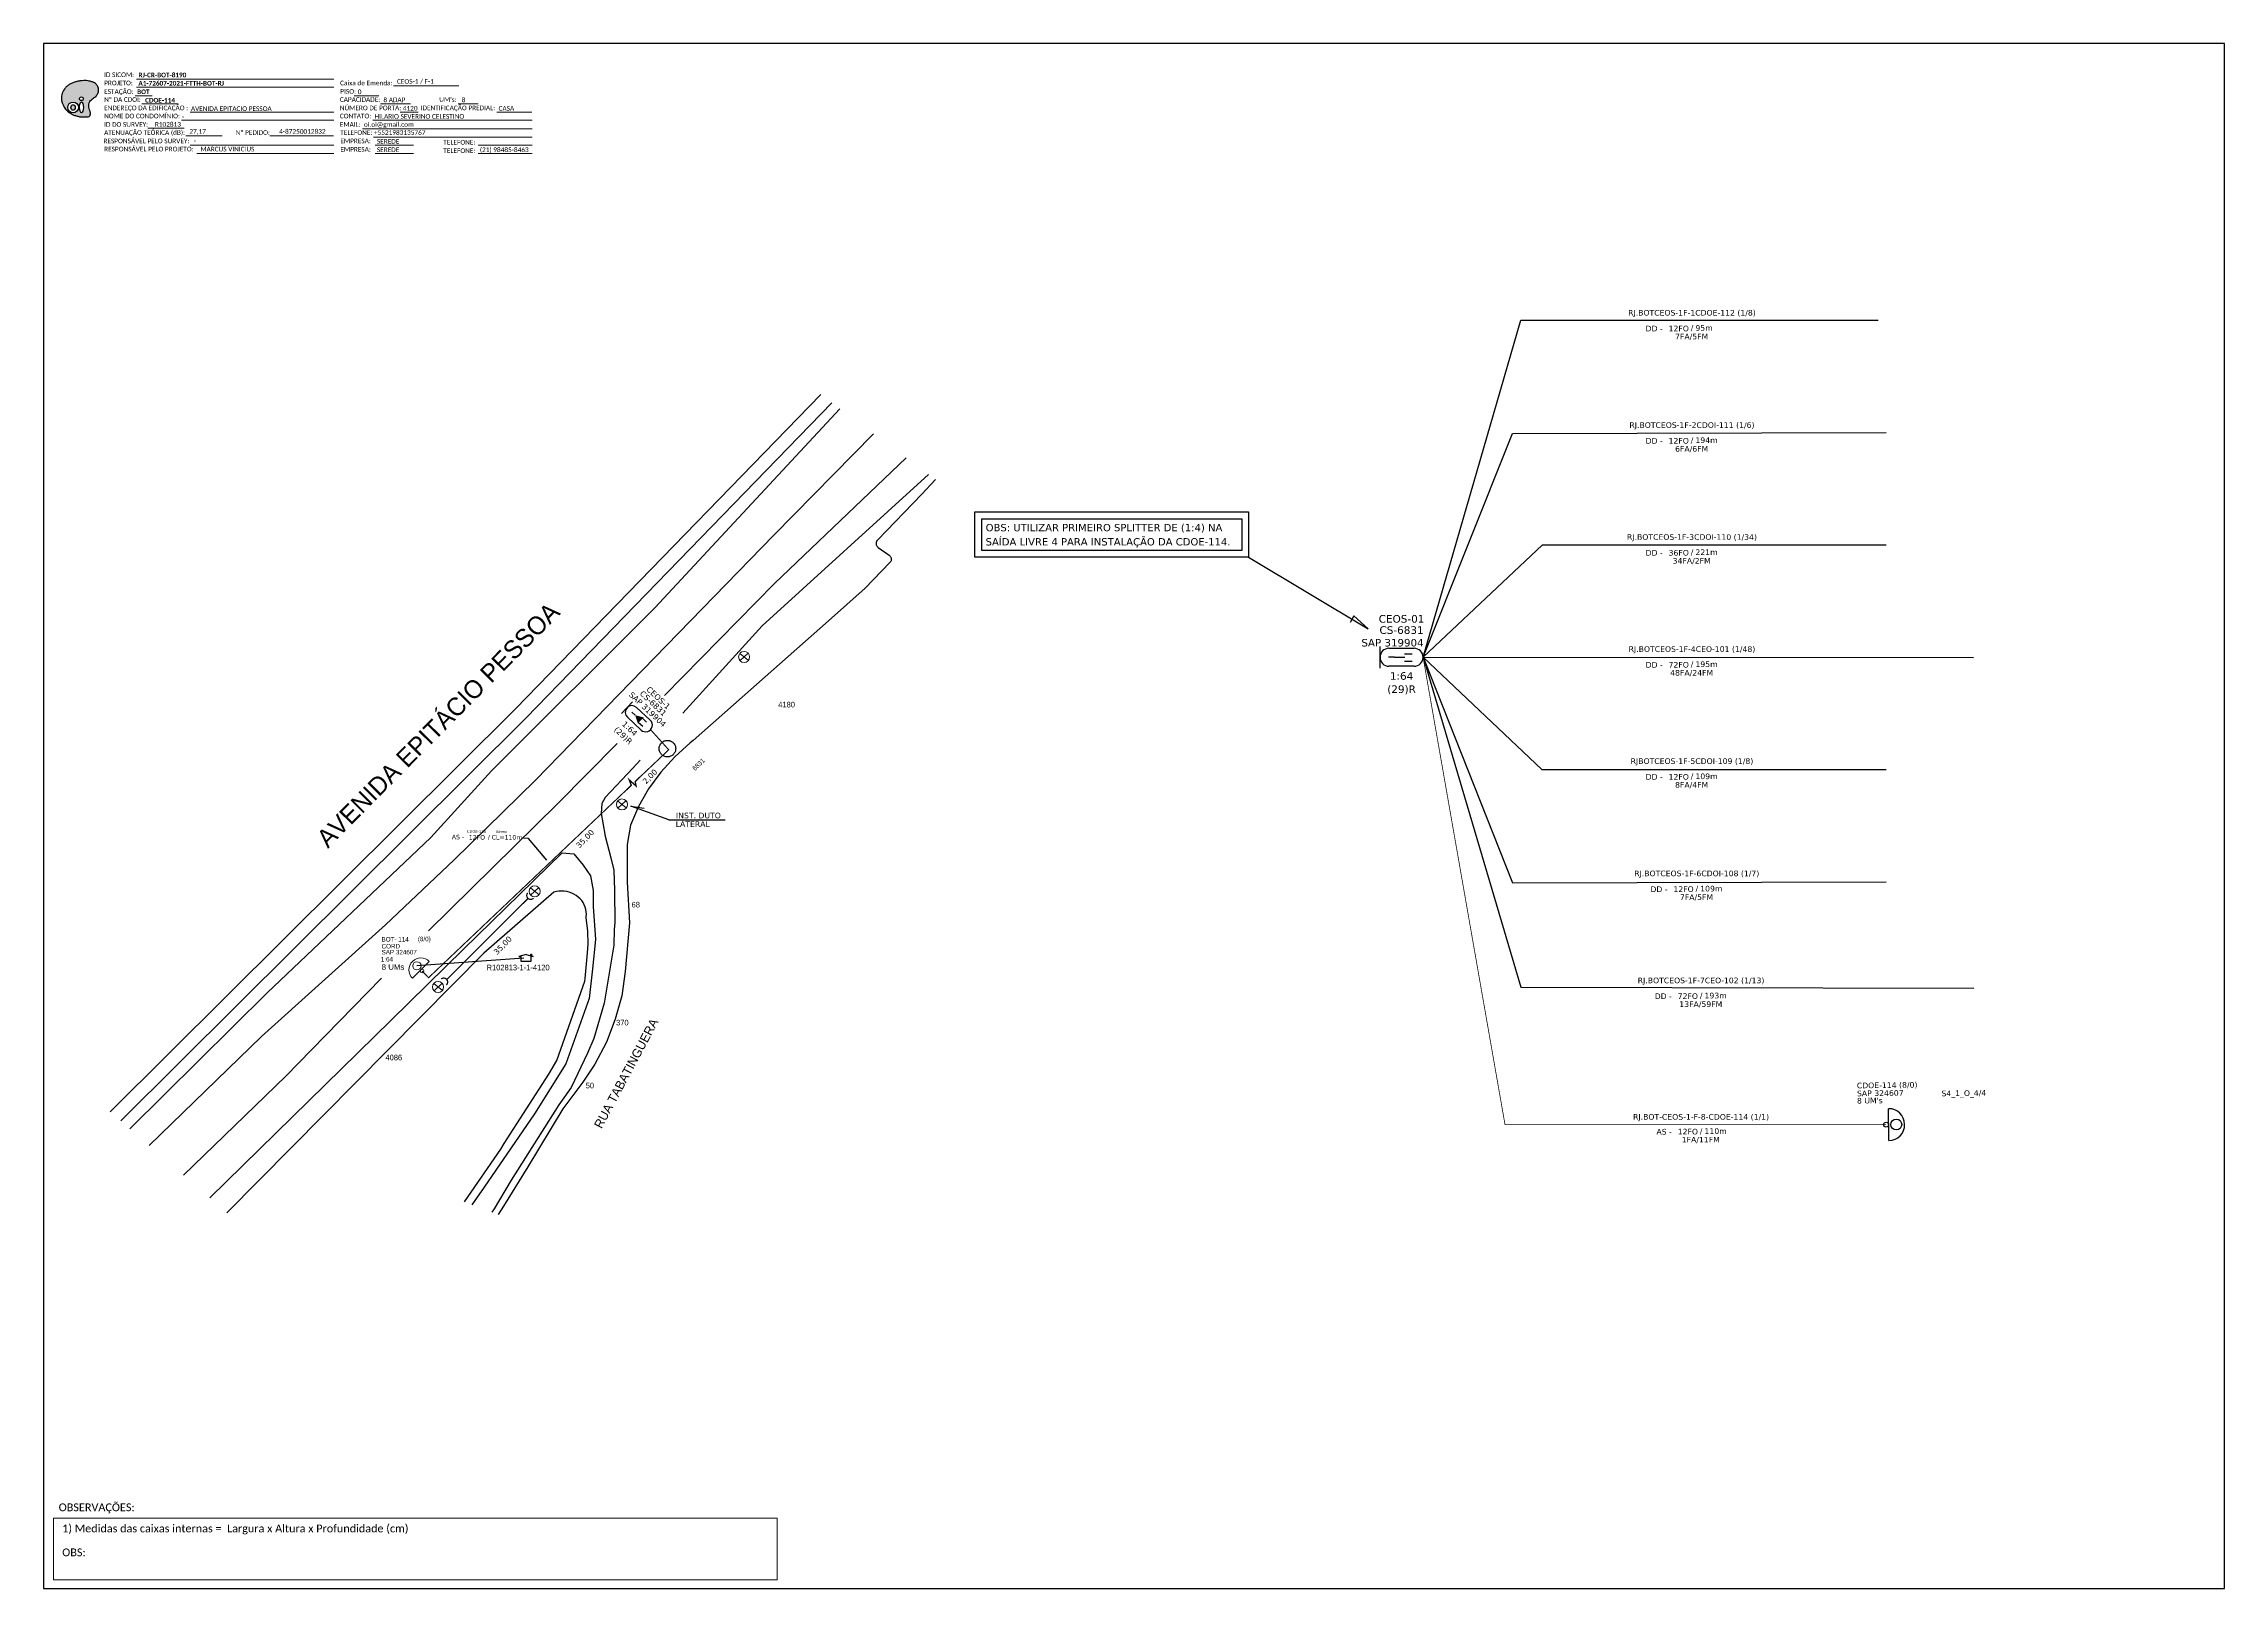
# Model space of a CAD drawing. Header units: inches. Extents: x 560 to 1399, y -156 to 438.
import ezdxf
from ezdxf.enums import TextEntityAlignment as Align

# ---------------------------------------------------------------- set-up
doc = ezdxf.new("R2010")
doc.units = ezdxf.units.IN
doc.header["$MEASUREMENT"] = 0
doc.linetypes.add('PHANTOM2', pattern=[1.25, 0.625, -0.125, 0.125, -0.125, 0.125, -0.125])
for name, color, linetype in [('10.0-Cartográfico', 252, 'Continuous'), ('10.1-Caixas Subterrâneas', 5, 'Continuous'), ('20.4-CEOS', 1, 'Continuous'), ('20.8-Legenda', 1, 'Continuous'), ('CAP a instalar', 1, 'Continuous'), ('CD a instalar', 1, 'Continuous'), ('CDO_POSTE', 1, 'Continuous'), ('label_cabos', 7, 'Continuous'), ('Legenda', 1, 'Continuous'), ('MUB_NUMERACAO', 7, 'Continuous'), ('MUB_SEGMENTO', 7, 'Continuous'), ('NOS_DE_INFRAESTRUTURA', 7, 'Continuous'), ('Subida Lateral', 5, 'Continuous'), ('surveys', 7, 'Continuous'), ('surveys legendas', 7, 'Continuous')]:
    doc.layers.add(name, color=color, linetype=linetype)
for name, color, linetype, lineweight in [('10.4-Postes', 1, 'Continuous', 0), ("20.0-LEGENDA DOS CDO'S", 1, 'Continuous', 0), ('20.2-CDO_POSTE', 1, 'Continuous', 5), ('40.1-ETIQUETAS', 1, 'Continuous', 20), ('CORDOALHA_SUPORTE', 7, 'Continuous', 25)]:
    doc.layers.add(name, color=color, linetype=linetype, lineweight=lineweight)
doc.layers.add('DROP DE CLIENTE', color=140, linetype='Continuous', plot=False)
doc.layers.add('EXTRA', color=50, linetype='Continuous', plot=False)
doc.styles.add('ARIAL', font='arial.ttf')
doc.styles.add('siredit', font='verdana.ttf')
doc.styles.add('WMF-Calibri0', font='calibri.ttf')
doc.styles.add('WMF-Calibri1', font='calibrib.ttf')
doc.linetypes.add('FENCELINE1', pattern='A,0.25,-0.1,[133,ltypeshp.shx,S=0.1,R=0,X=-0.1,Y=0],-0.1,1', length=1.45)
doc.dimstyles.new('CC', dxfattribs={"dimtxt": 1, "dimasz": 2, "dimexe": 0.18, "dimexo": 0.0625, "dimgap": 0.09, "dimtad": 0, "dimdec": 0, "dimrnd": 1, "dimzin": 0, "dimdsep": 46, "dimtxsty": 'siredit', "dimblk": 'NONE', "dimcen": 0, "dimse1": 1, "dimse2": 1, "dimsd1": 1, "dimsd2": 1, "dimclrt": 7, "dimadec": 0, "dimazin": 0, "dimtfac": 1, "dimtdec": 0, "dimtofl": 0, "dimtmove": 0, "dimatfit": 3, "dimfxl": 0, "dimtolj": 1, "dimtzin": 0, "dimarcsym": 0})

# ---------------------------------------------------------------- blocks, each defined once
blk = doc.blocks.new('MHMZ')
at = {"linetype": 'PHANTOM2'}
blk.add_circle((0, 0), 0.0000101, dxfattribs=at)
blk = doc.blocks.new('PTPT')
at = {"layer": '10.4-Postes', "color": 1, "linetype": 'PHANTOM2'}
for points in [[(-0.0000079, 0.0000104), (0.0000075, -0.000002)], [(0.000007, 0.0000109), (-0.0000074, -0.0000025)]]:
    blk.add_lwpolyline(points, dxfattribs=at)
at = {"layer": '10.4-Postes', "color": 1}
blk.add_circle((-0.0000002, 0.0000042), 0.00000987, dxfattribs=at)
blk = doc.blocks.new('SURVEY_SURVEY')
for p, q in [((0, 0.0000254), (-0.0000251, 0.000018)), ((-0.0000251, 0.000018), (-0.0000173, 0.000018)), ((-0.0000172, 0), (-0.0000172, 0.0000179)), ((0.0000172, 0), (-0.0000172, 0)), ((0, 0.0000254), (0.0000251, 0.000018)), ((0.0000169, 0.0000264), (0.0000195, 0.0000264)), ((0.0000169, 0.0000205), (0.0000169, 0.0000264)), ((0.0000251, 0.000018), (0.0000172, 0.000018)), ((0.0000172, 0.000018), (0.0000172, 0)), ((0.0000195, 0.0000264), (0.0000195, 0.0000198))]:
    blk.add_line(p, q)
blk = doc.blocks.new('CEOS_RP_CT_DRT')
at = {"layer": '20.4-CEOS', "color": 0}
for p, q in [((-4.54, 1.19), (-1.19, 1.19)), ((-1.19, -1.19), (-4.54, -1.19))]:
    blk.add_line(p, q, dxfattribs=at)
for points in [[(-5.73, -1.43), (-5.73, 1.44)], [(-3.79, 0), (-4.59, 0)], [(-2.47, 0.48), (-1.45, 0.48)], [(-2.47, -0.52), (-1.45, -0.52)]]:
    blk.add_lwpolyline(points, dxfattribs=at)
blk.add_lwpolyline([(-3.79, 0, 0, 1.47, 0), (-2.41, 0, 1.47, 1.47, 0)], format="xyseb", dxfattribs=at)
for centre, start, end in [((-4.54, 0), 90, 270), ((-1.19, 0), 270, 90)]:
    blk.add_arc(centre, 1.19, start, end, dxfattribs=at)
at = {"layer": '20.4-CEOS', "color": 7, "style": 'siredit'}
for tag, p in [('Nº_DA_CEOS', (-2.86, 5.6)), ('LOCAL', (-2.86, 4.24)), ('SAP', (-2.86, 2.78)), ('RACIO_SPLITAGEM', (-2.86, -1.88)), ('FIBRAS_SPLITTER', (-2.86, -3.58)), ('RESERVA_FINAIS', (-2.86, -6.39)), ('FIBRAS_TOP_C', (-2.86, -5.08))]:
    blk.add_attdef(tag, text='', height=1.01, dxfattribs=at).set_placement(p, align=Align.TOP_CENTER)
blk = doc.blocks.new('_None')
blk = doc.blocks.new('LEGENDA DOS CABOS')
at = {"layer": 'EXTRA', "color": 0, "style": 'siredit'}
for tag, p in [('ID', (4.6, 0.97)), ('XX', (9.03, 0.97))]:
    blk.add_attdef(tag, text='', height=0.48, rotation=359.69, dxfattribs=at).set_placement(p, align=Align.MIDDLE_CENTER)
at = {"layer": 'Legenda', "color": 0, "style": 'siredit'}
for tag, p in [('TIPO_CABO', (1.31, 0)), ('CABO', (4.69, -0.05)), ('/', (6.81, -0.05)), ('METROS', (10.03, -0.05))]:
    blk.add_attdef(tag, text='', height=0.8, rotation=359.69, dxfattribs=at).set_placement(p, align=Align.MIDDLE_CENTER)
blk = doc.blocks.new('*U31')
at = {"color": 0}
blk.add_line((2.14, -0.58), (-2.1, -0.68), dxfattribs=at)
for centre, radius in [((0, 0.38), 0.733), ((0.03, -0.95), 0.315)]:
    blk.add_circle(centre, radius, dxfattribs=at)
blk.add_arc((0.02, -0.63), 2.12, 1.3782, 181.3782, dxfattribs=at)
blk = doc.blocks.new('OI')
h = blk.add_hatch(color=40)
edge = h.paths.add_edge_path()
edge.add_spline(control_points=[(4.35, -0.67), (3.92, -0.99), (3.26, -1.5), (2.81, -2.59), (2.9, -3.5), (3.06, -4.27), (3.31, -4.85), (3.37, -5.39), (3.4, -5.88), (3.2, -6.4), (2.54, -6.61), (1.65, -6.63), (0.55, -6.67), (-0.56, -6.42), (-1.61, -6.14), (-2.77, -5.61), (-3.92, -4.77), (-4.89, -3.7), (-5.34, -2.65), (-5.6, -1.94), (-5.85, -0.96), (-5.71, 0.47), (-5.1, 2.02), (-4.14, 3.02), (-3.3, 3.61), (-2.37, 4.16), (-1.36, 4.44), (-0.56, 4.7), (0.79, 4.85), (2.24, 4.97), (3.79, 4.57), (4.67, 4.21), (5.44, 3.65), (5.76, 2.99), (6.03, 2.21), (6.01, 1.46), (5.72, 0.64), (5.31, 0.08), (4.88, -0.38), (4.51, -0.55), (4.35, -0.67)], knot_values=[0, 0, 0, 0, 1.60434, 2.417191, 3.427595, 4.282808, 4.776746, 5.304182, 5.888771, 6.258406, 6.858137, 7.79129, 8.986195, 10.124242, 11.187857, 12.242908, 13.953784, 15.414161, 16.515391, 17.349188, 17.675853, 19.552021, 21.515531, 22.568638, 23.63245, 24.621084, 25.782718, 26.745347, 27.142653, 29.870543, 31.004649, 31.921532, 32.709589, 33.801391, 34.042471, 35.192333, 35.971461, 36.628871, 37.254359, 37.836911, 37.836911, 37.836911, 37.836911], degree=3, periodic=0)
h.paths.add_polyline_path([(1.13, -0.87, -1), (-0.04, -0.87, -1)], flags=16)
edge = h.paths.add_edge_path(flags=16)
edge.add_ellipse((0.56, -3.59), major_axis=(-0.02, 1.71), ratio=0.361305, start_angle=0, end_angle=360)
h.paths.add_polyline_path([(-0.36, -3.62, -1), (-3.8, -3.62, -1)], flags=16)
edge = h.paths.add_edge_path(flags=0)
edge.add_ellipse((-2.08, -3.62), major_axis=(0, 0.885), ratio=0.758294, start_angle=0, end_angle=360)
at = {"color": 40}
for centre, radius in [((-2.08, -3.62), 1.72), ((0.54, -0.87), 0.587)]:
    blk.add_circle(centre, radius, dxfattribs=at)
blk.add_ellipse((-2.08, -3.62), major_axis=(0, 0.885), ratio=0.758294, start_param=-3.141592653589792, end_param=3.141592653589792, dxfattribs=at)
blk.add_ellipse((0.56, -3.59), major_axis=(-0.02, 1.71), ratio=0.361305, dxfattribs=at)
at = {"color": 40, "start_tangent": (-0.800898, -0.598801), "end_tangent": (-0.800898, -0.598801)}
blk.add_spline([(4.35, -0.67), (3.2, -1.78), (2.9, -2.54), (2.92, -3.55), (3.12, -4.38), (3.28, -4.85), (3.37, -5.37), (3.35, -5.95), (3.2, -6.29), (2.66, -6.55), (1.73, -6.63), (0.54, -6.62), (-0.58, -6.41), (-1.6, -6.11), (-2.56, -5.67), (-3.95, -4.67), (-4.89, -3.56), (-5.37, -2.56), (-5.64, -1.78), (-5.72, -1.46), (-5.63, 0.42), (-4.84, 2.22), (-4.13, 2.99), (-3.27, 3.62), (-2.4, 4.09), (-1.3, 4.47), (-0.37, 4.72), (0.02, 4.77), (2.75, 4.8), (3.85, 4.53), (4.69, 4.16), (5.31, 3.68), (5.85, 2.73), (5.93, 2.5), (5.94, 1.35), (5.67, 0.62), (5.29, 0.08), (4.84, -0.36), (4.35, -0.67)], degree=3, dxfattribs=at)

msp = doc.modelspace()

# ---------------------------------------------------------------- linework, layer by layer
at = {"color": 0, "lineweight": 0}
for p, q in [((564.02, -129.15), (842.27, -129.15)), ((564.02, -152.86), (564.02, -129.15)), ((842.27, -129.15), (842.27, -152.86)), ((842.27, -152.86), (564.02, -152.86))]:
    msp.add_line(p, q, dxfattribs=at)
at = {"linetype": 'Continuous'}
msp.add_lwpolyline([(1398.8, 437.82), (560.23, 437.82), (560.23, -156.18), (1398.8, -156.18), (1398.8, 437.82)], dxfattribs=at)
at = {"color": 7, "lineweight": 0}
for points in [[(595.9, 424.2), (671.87, 424.2)], [(595.9, 421.03), (671.87, 421.03)], [(694.71, 421.52), (719.84, 421.52)], [(595.38, 417.75), (601.93, 417.75)], [(598.04, 414.68), (611.99, 414.68)], [(616.61, 411.44), (671.87, 411.44)], [(679.67, 417.79), (689.15, 417.79)], [(689.72, 414.68), (701.33, 414.68)], [(697.3, 411.44), (704.24, 411.44)], [(719.66, 414.68), (727.32, 414.68)], [(734.47, 411.44), (748.03, 411.44)], [(600.36, 405.27), (614.31, 405.27)], [(613.2, 408.33), (671.87, 408.33)], [(682.79, 405.1), (748.06, 405.1)], [(686.83, 408.33), (748.06, 408.33)], [(614.9, 402.3), (628.84, 402.3)], [(616.61, 398.75), (671.87, 398.75)], [(619.1, 395.51), (671.87, 395.51)], [(647.23, 402.31), (671.72, 402.31)], [(687.08, 401.86), (748.06, 401.86)], [(687.69, 398.75), (702.48, 398.75)], [(687.69, 395.51), (702.48, 395.51)], [(727.29, 398.75), (748.06, 398.75)], [(727.29, 395.51), (748.06, 395.51)]]:
    msp.add_lwpolyline(points, dxfattribs=at)
at = {"color": 1}
for points in [[(918.36, 257.73), (1023.56, 257.73), (1023.56, 240.29), (918.36, 240.29)], [(920.96, 255.13), (1020.96, 255.13), (1020.96, 242.89), (920.96, 242.89)]]:
    msp.add_lwpolyline(points, close=True, dxfattribs=at)
msp.add_lwpolyline([(1023.56, 240.29), (1069.52, 212.75), (1063.99, 217.81), (1062.69, 215.26)], dxfattribs=at)
for points in [[(800.59, 139.37), (786.05, 144.65), (791.19, 143.83)], [(800.59, 139.37), (822.34, 139.37)]]:
    msp.add_lwpolyline(points)
at = {"layer": '10.0-Cartográfico'}
for points in [[(859.05, 302.93), (741.73, 182.05), (585.88, 27.04)], [(589.91, 23.55), (745.8, 178.6), (863.36, 299.73)], [(866.46, 297.43), (795.23, 220.9), (732.52, 158.22), (709.08, 132.52), (646.15, 72.81), (593.35, 20.58)], [(879.41, 287.81), (841.08, 248.83), (749.32, 154.55), (718.08, 123.93), (691.74, 99.03), (644.05, 55.97), (600.77, 14.16)], [(798.94, 187.21), (841.32, 230.18), (891.87, 278.56)], [(903.18, 270.16), (897.96, 264.62), (880.87, 246.92), (880.77, 246.8), (880.65, 246.62), (880.54, 246.44), (880.46, 246.25), (880.4, 246.05), (880.36, 245.86), (880.34, 245.66), (880.35, 245.45), (880.37, 245.25), (880.43, 245.06), (880.5, 244.86), (880.61, 244.67), (880.72, 244.49), (880.84, 244.34), (880.99, 244.19), (881.16, 244.05), (885.37, 241.09), (885.52, 240.98), (885.67, 240.84), (885.8, 240.69), (885.93, 240.52), (886.04, 240.32), (886.1, 240.15), (886.17, 239.93), (886.19, 239.74), (886.22, 239.54), (886.2, 239.33), (886.16, 239.13), (886.1, 238.94), (886.02, 238.74), (885.91, 238.57), (885.81, 238.39), (885.66, 238.23), (876.1, 228.47), (862.07, 215.84), (810, 169.79), (808.87, 168.9), (802.9, 163.56), (797.54, 157.65), (792.88, 151.28), (788.97, 144.47), (785.86, 137.33), (784.59, 129.9), (784.57, 115.31), (785.48, 99.68)], [(900.44, 272.19), (836.51, 214), (806.02, 180.34)], [(708.23, 96.72), (757.78, 145.46), (780.72, 168.73)], [(789.67, 162.28), (786.85, 159.17), (776.11, 147.98), (774.88, 145.61), (774.57, 141.8), (775.33, 138.18), (776.12, 133.07), (778.37, 124.78), (779.5, 120), (779.78, 112.19), (779.82, 99.72)], [(721.72, 89.55), (759.62, 126.66)], [(759.62, 126.66), (764.06, 126.22), (767.7, 121.87), (770.5, 117.8), (771.53, 112.14), (771.61, 105.98), (772.41, 93.32), (771.25, 82.04)], [(768.32, 77.33), (768.52, 78.35), (769.34, 88.15), (769.59, 91.53), (769.48, 96.62), (768.81, 101.66), (768.88, 102.13), (768.94, 103.05), (768.88, 103.98), (768.74, 104.9), (768.48, 105.79), (768.13, 106.66), (767.68, 107.5), (767.14, 108.27), (766.5, 109.01), (765.79, 109.66), (765.03, 110.24), (764.18, 110.76), (763.29, 111.17), (762.36, 111.51), (761.38, 111.76), (760.39, 111.92), (759.4, 111.97), (758.39, 111.92), (757.4, 111.79), (756.44, 111.55), (729.49, 88.07), (717.47, 75.84), (630.69, -11.74)], [(785.48, 99.68), (783.91, 81), (782.52, 71.71), (780.07, 62.64), (776.62, 53.84), (772.18, 45.42), (767.58, 38.48), (759.92, 28.19)], [(779.82, 99.72), (779.62, 97.32), (779.52, 91.21), (775.81, 68.79)], [(693.93, 62.34), (721.72, 89.55)], [(663.21, 50.87), (690.17, 78.46)], [(757.58, 46.82), (768.32, 77.33)], [(771.25, 82.04), (770.07, 70.62), (760.99, 45.46)], [(775.81, 68.79), (771.78, 55.27), (769.36, 49.62), (763.1, 36.46), (758.34, 29.75)], [(624.1, -6.03), (693.93, 62.34)], [(613.96, 2.74), (653.39, 40.82), (663.21, 50.87)], [(760.99, 45.46), (760.99, 45.46), (748.99, 26.27), (729.61, -1.95), (724.88, -8.65)], [(737.38, 14.89), (754.48, 41.52), (757.58, 46.82), (757.58, 46.82)], [(758.34, 29.75), (740, 0.8), (733.54, -10.18), (732.63, -11.49)], [(759.92, 28.19), (746.48, 5.91), (737.06, -9.26), (735.03, -12.37)], [(722.02, -7.6), (736.01, 12.75), (737.38, 14.89)]]:
    msp.add_lwpolyline(points, dxfattribs=at)
at = {"layer": '20.4-CEOS', "color": 5}
for p, q in [((1074.12, 197.69), (1074.12, 206)), ((1079.73, 201.85), (1077.4, 201.85)), ((1077.56, 205.29), (1087.23, 205.29)), ((1079.73, 201.85), (1083.72, 201.85)), ((1083.54, 203.21), (1086.48, 203.21)), ((1087.23, 198.4), (1077.56, 198.4)), ((1083.54, 200.35), (1086.48, 200.35))]:
    msp.add_line(p, q, dxfattribs=at)
for centre, start, end in [((1077.56, 201.85), 90, 270), ((1087.23, 201.85), 270, 90)]:
    msp.add_arc(centre, 3.45, start, end, dxfattribs=at)
at = {"layer": 'CAP a instalar', "linetype": 'FENCELINE1', "ltscale": 3}
for points, const_width in [([(1090.68, 201.85), (1122.18, 22.14), (1268.74, 22.14)], 0.288), ([(793.65, 174), (800.6, 166.28), (789.75, 156)], 0.432), ([(784.38, 150.88), (708.25, 78.63), (705.79, 81.17)], 0.432)]:
    msp.add_lwpolyline(points, dxfattribs=dict(at, const_width=const_width))
at = {"layer": 'CD a instalar', "color": 0, "linetype": 'Continuous'}
for p, q in [((1090.68, 201.85), (1128.23, 331.45)), ((1128.23, 331.45), (1265.64, 331.45)), ((1090.68, 201.85), (1125.05, 287.93)), ((1125.05, 287.93), (1268.7, 288.25)), ((1090.68, 201.85), (1136.63, 245.05)), ((1136.63, 245.05), (1268.7, 245.05)), ((1090.68, 201.85), (1302.34, 201.81)), ((1090.68, 201.85), (1136.31, 158.65)), ((1090.68, 201.85), (1125.05, 115.12)), ((1090.68, 201.85), (1128.23, 74.96)), ((1136.31, 158.65), (1268.7, 158.65)), ((1125.05, 115.12), (1268.7, 115.45)), ((1128.23, 74.96), (1302.42, 74.65))]:
    msp.add_line(p, q, dxfattribs=at)
at = {"layer": 'CDO_POSTE'}
msp.add_lwpolyline([(1269.8, 16.03), (1269.64, 28.27)], dxfattribs=at)
for centre, radius in [((1268.74, 22.14), 0.958), ((1272.62, 22.19), 2.11)]:
    msp.add_circle(centre, radius, dxfattribs=at)
msp.add_arc((1269.72, 22.15), 6.12, 270.73661, 90.73661, dxfattribs=at)
at = {"layer": 'CORDOALHA_SUPORTE', "const_width": 0.487}
msp.add_lwpolyline([(715.25, 77.95), (746.52, 109.14)], dxfattribs=at)
for points in [[(746.41, 111.27, 1), (748.64, 109.25)], [(715.05, 75.83, 1), (713.13, 78.15)]]:
    msp.add_lwpolyline(points, format="xyb", dxfattribs=at)
at = {"layer": 'DROP DE CLIENTE'}
msp.add_lwpolyline([(744.95, 86.13), (703.77, 83.2)], dxfattribs=at)
at = {"layer": 'Subida Lateral', "color": 5, "const_width": 0.533}
msp.add_lwpolyline([(784.38, 150.88), (786.21, 152.64), (785.42, 154.69), (788.05, 152.37), (787.71, 154.04), (789.75, 156)], dxfattribs=at)

# ---------------------------------------------------------------- block references
at = {"color": 7, "xscale": 1.21392392519577, "yscale": 1.21392392553389, "zscale": 1.213923925163967, "rotation": 0.1532895858424417}
msp.add_blockref('OI', (574.09, 417.66), dxfattribs=at)
at = {"layer": '10.1-Caixas Subterrâneas', "color": 40, "xscale": 315785.2423958895, "yscale": 315785.2423958895, "zscale": 315785.2423958895, "rotation": 316}
msp.add_blockref('MHMZ', (800.1, 166.72), dxfattribs=at)
at = {"layer": '10.4-Postes', "color": 1, "xscale": 216000, "yscale": 216000, "zscale": 216000}
for p in [(829.64, 201.09), (782.66, 144.35), (749.11, 110.93), (711.96, 74.16)]:
    msp.add_blockref('PTPT', p, dxfattribs=at)
at = {"layer": '20.2-CDO_POSTE', "xscale": 2.160000000000009, "yscale": 2.159999999999996, "zscale": 2.159999999999999, "rotation": 43.51973391822715}
msp.add_blockref('*U31', (704.33, 82.62), dxfattribs=at)
at = {"layer": '20.4-CEOS', "color": 5}
ref = msp.add_blockref('CEOS_RP_CT_DRT', (793.65, 174), dxfattribs=dict(at, xscale=2.160000000000008, yscale=2.159999999999996, zscale=2.159999999999999, rotation=316.9647677321013))
ref.add_attrib('Nº_DA_CEOS', 'CEOS-1', dxfattribs={"color": 0, "height": 2.181, "rotation": 316.96477, "style": 'siredit'}).set_placement((797.38, 187.05), align=Align.TOP_CENTER)
ref.add_attrib('LOCAL', 'CS-6831', dxfattribs={"color": 0, "height": 2.181, "rotation": 316.96477, "style": 'siredit'}).set_placement((795.38, 184.92), align=Align.TOP_CENTER)
ref.add_attrib('SAP', 'SAP 319904', dxfattribs={"color": 0, "height": 2.181, "rotation": 316.96477, "style": 'siredit'}).set_placement((793.22, 182.6), align=Align.TOP_CENTER)
ref.add_attrib('RACIO_SPLITAGEM', '1:64', dxfattribs={"color": 0, "height": 2.181, "rotation": 316.96477, "style": 'siredit'}).set_placement((786.35, 175.24), align=Align.TOP_CENTER)
ref.add_attrib('FIBRAS_SPLITTER', '(29)R', dxfattribs={"color": 0, "height": 2.181, "rotation": 316.96477, "style": 'siredit'}).set_placement((783.86, 172.57), align=Align.TOP_CENTER)
at = {"layer": 'label_cabos', "color": 0}
ref = msp.add_blockref('LEGENDA DOS CABOS', (716.73, 132.73), dxfattribs=dict(at, xscale=2.160000000000025, yscale=2.159999999999996, zscale=2.159999999999999))
ref.add_attrib('ID', 'CDOE-114', dxfattribs={"layer": 'EXTRA', "height": 1.037, "rotation": 359.69001, "style": 'siredit'}).set_placement((726.67, 134.83), align=Align.MIDDLE_CENTER)
ref.add_attrib('CABO', '12FO', dxfattribs={"layer": '20.8-Legenda', "color": 0, "height": 1.728, "rotation": 359.69001, "style": 'siredit'}).set_placement((726.85, 132.62), align=Align.MIDDLE_CENTER)
ref.add_attrib('METROS', 'CL=110m', dxfattribs={"layer": '20.8-Legenda', "color": 0, "height": 1.728, "rotation": 359.69001, "style": 'siredit'}).set_placement((738.4, 132.62), align=Align.MIDDLE_CENTER)
ref.add_attrib('XX', 'Aéreo', dxfattribs={"layer": 'EXTRA', "height": 1.037, "rotation": 359.69001, "style": 'siredit'}).set_placement((736.23, 134.83), align=Align.MIDDLE_CENTER)
ref.add_attrib('/', '/', dxfattribs={"layer": '20.8-Legenda', "color": 0, "height": 1.73, "rotation": 359.69001, "style": 'siredit'}).set_placement((731.43, 132.62), align=Align.MIDDLE_CENTER)
ref.add_attrib('TIPO_CABO', 'AS -', dxfattribs={"layer": '20.8-Legenda', "color": 0, "height": 1.728, "rotation": 359.69001, "style": 'siredit'}).set_placement((719.56, 132.72), align=Align.MIDDLE_CENTER)
at = {"layer": 'surveys', "color": 151, "xscale": 108000, "yscale": 108000, "zscale": 108000}
msp.add_blockref('SURVEY_SURVEY', (745.73, 84.86), dxfattribs=at)

# ---------------------------------------------------------------- texts
at = {"color": 7, "lineweight": 0, "style": 'WMF-Calibri0'}
for s, height, p in [('PROJETO:', 1.793, (583.5, 421.78)), ('ESTAÇÃO:', 1.793, (583.5, 418.5)), ('ID SICOM:', 1.793, (583.5, 424.95)), ('Caixa de Emenda:', 1.7927, (674.25, 421.78)), ('PISO:', 1.793, (674.32, 418.54)), ('Nº DA CDOI:', 1.7927, (583.5, 415.43)), ('ENDEREÇO DA EDIFICAÇÃO :', 1.7927, (583.5, 412.19)), ('NOME DO CONDOMÍNIO:', 1.7927, (583.5, 409.08)), ('CAPACIDADE:', 1.7927, (674.14, 415.43)), ('NÚMERO DE PORTA:', 1.7927, (674.14, 412.19)), ('IDENTIFICAÇÃO PREDIAL:', 1.7927, (705.23, 412.19)), ("UM's:", 1.793, (712.39, 415.43)), ('ATENUAÇÃO TEÓRICA (dB):', 1.7927, (583.5, 402.73)), ('ID DO SURVEY:', 1.7927, (583.5, 405.84)), ('Nº PEDIDO:', 1.793, (634.08, 402.74)), ('CONTATO:', 1.793, (674.14, 409.08)), ('EMAIL:  oi.oi@gmail.com', 1.7927, (674.14, 405.84)), ('TELEFONE: +5521983135767', 1.7927, (674.33, 402.73)), ('RESPONSÁVEL PELO SURVEY:', 1.7927, (583.25, 399.49)), ('RESPONSÁVEL PELO PROJETO:', 1.7927, (583.5, 396.38)), ('EMPRESA:', 1.793, (674.33, 399.49)), ('EMPRESA:', 1.793, (674.33, 396.26)), ('TELEFONE:', 1.793, (713.93, 398.99)), ('TELEFONE:', 1.793, (713.93, 395.75))]:
    msp.add_text(s, height=height, dxfattribs=at).set_placement(p)
at = {"color": 7}
for s, height, style, p in [('BOT', 1.793, 'WMF-Calibri1', (596.18, 418.4)), ('A1-72607-2021-FTTH-BOT-RJ', 1.7927, 'WMF-Calibri1', (596.69, 421.68)), ('RJ-CR-BOT-8190', 1.7927, 'WMF-Calibri1', (596.69, 424.86)), ('0', 1.79, 'WMF-Calibri0', (681.02, 418.39)), ('CEOS-1 / F-1', 1.7927, 'WMF-Calibri0', (696.11, 422.36)), ('AVENIDA EPITACIO PESSOA', 1.7927, 'WMF-Calibri0', (616.88, 411.9)), ('8 ADAP', 1.793, 'WMF-Calibri0', (690.89, 415.3)), ('4120', 1.793, 'WMF-Calibri0', (698.35, 412.04)), ('8', 1.79, 'WMF-Calibri0', (721.01, 415.28)), ('CASA', 1.793, 'WMF-Calibri0', (735.18, 412.04)), ('R102813', 1.793, 'WMF-Calibri0', (603.02, 405.88)), ('-', 1.79, 'WMF-Calibri0', (613.47, 408.79)), ('27,17', 1.793, 'WMF-Calibri0', (616.3, 403.14)), ('4-87250012832', 1.7927, 'WMF-Calibri0', (650.81, 403.15)), ('HILARIO SEVERINO CELESTINO', 1.7927, 'WMF-Calibri0', (687.53, 408.93)), ('-', 1.79, 'WMF-Calibri0', (618.01, 399.59)), ('MARCUS VINICIUS', 1.7927, 'WMF-Calibri0', (620.5, 396.35)), ('SEREDE', 1.793, 'WMF-Calibri0', (688.39, 399.34)), ('SEREDE', 1.793, 'WMF-Calibri0', (688.39, 396.11)), ('(21) 98485-8463', 1.7927, 'WMF-Calibri0', (727.99, 396.11))]:
    msp.add_text(s, height=height, dxfattribs=dict(at, style=style)).set_placement(p)
at = {"color": 7, "style": 'WMF-Calibri1'}
msp.add_text('CDOE-114', height=1.793, dxfattribs=at).set_placement((605.01, 415.14), align=Align.CENTER)
at = {"lineweight": 0, "char_height": 3, "width": 277.1819, "attachment_point": 1, "style": 'WMF-Calibri0'}
for s, insert in [('OBSERVAÇÕES:', (566.03, -123.51)), ('1) Medidas das caixas internas =  Largura x Altura x Profundidade (cm)', (567.38, -131.63)), ('OBS: ', (567.38, -140.84))]:
    msp.add_mtext(s, dxfattribs=dict(at, insert=insert))
at = {"layer": '10.1-Caixas Subterrâneas'}
msp.add_text('6831', height=1.8, rotation=43.60748, dxfattribs=at).set_placement((810.7, 158.07))
at = {"layer": "20.0-LEGENDA DOS CDO'S", "style": 'ARIAL'}
for s, height, p in [('BOT- 114', 1.728, (690.18, 92.53)), ('1:64', 1.728, (689.9, 84.86)), ('SAP 324607', 1.728, (690.19, 87.59)), ('CORD', 1.728, (690.19, 89.88)), ('8 UMs', 2.16, (690.23, 81.66))]:
    msp.add_text(s, height=height, rotation=0.11799, dxfattribs=at).set_placement(p)
msp.add_text('(8/0)', height=1.728, rotation=0.11799, dxfattribs=at).set_placement((706.62, 92.67), align=Align.CENTER)
at = {"layer": '20.4-CEOS', "color": 5, "style": 'siredit'}
for s, height, p in [('CEOS-01', 2.92, (1082.4, 216.63)), ('CS-6831', 2.92, (1082.4, 212.31)), ('SAP 319904', 2.88, (1078.92, 207.45))]:
    msp.add_text(s, height=height, dxfattribs=at).set_placement(p, align=Align.MIDDLE_CENTER)
for s, p in [('1:64', (1082.4, 196.12)), ('(29)R', (1082.4, 191.04))]:
    msp.add_text(s, height=2.92, dxfattribs=at).set_placement(p, align=Align.TOP_CENTER)
at = {"layer": '40.1-ETIQUETAS', "color": 0, "style": 'siredit'}
for s, p in [('RJ.BOTCEOS-1F-1CDOE-112 (1/8)', (1194.06, 334.33)), ('7FA/5FM', (1193.95, 325.18)), ('RJ.BOTCEOS-1F-2CDOI-111 (1/6)', (1194.06, 291.14)), ('6FA/6FM', (1193.95, 282)), ('RJ.BOTCEOS-1F-3CDOI-110 (1/34)', (1194.06, 248.09)), ('34FA/2FM', (1193.95, 238.95)), ('RJ.BOTCEOS-1F-4CEO-101 (1/48)', (1194.06, 205.01)), ('48FA/24FM', (1193.95, 195.87)), ('RJBOTCEOS-1F-5CDOI-109 (1/8)', (1194.06, 161.92)), ('8FA/4FM', (1193.95, 152.78)), ('RJ.BOTCEOS-1F-6CDOI-108 (1/7)', (1195.91, 118.74)), ('7FA/5FM', (1195.8, 109.59)), ('RJ.BOTCEOS-1F-7CEO-102 (1/13)', (1197.56, 77.6)), ('13FA/59FM', (1197.46, 68.46))]:
    msp.add_text(s, height=2.16, dxfattribs=at).set_placement(p, align=Align.MIDDLE_CENTER)
for s, p in [('DD -', (1182.83, 328.25)), ('12FO', (1192.88, 328.28)), ('/', (1194.58, 328.48)), ('DD -', (1182.83, 285.06)), ('12FO', (1192.88, 285.1)), ('/', (1194.58, 285.3)), ('/', (1194.58, 242.24)), ('DD -', (1182.83, 242.01)), ('36FO', (1192.88, 242.04)), ('DD -', (1182.83, 198.93)), ('72FO', (1192.88, 198.97)), ('/', (1194.58, 199.17)), ('DD -', (1182.83, 155.85)), ('12FO', (1192.88, 155.88)), ('/', (1194.58, 156.08)), ('DD -', (1184.68, 112.66)), ('12FO', (1194.73, 112.69)), ('/', (1196.43, 112.89)), ('DD -', (1186.33, 71.53)), ('72FO', (1196.38, 71.56)), ('/', (1198.09, 71.76))]:
    msp.add_text(s, height=2.16, dxfattribs=at).set_placement(p, align=Align.MIDDLE_RIGHT)
for s, p in [('95m', (1195.39, 328.48)), ('194m', (1195.39, 285.3)), ('221m', (1195.39, 242.24)), ('195m', (1195.39, 199.17)), ('109m', (1195.39, 156.08)), ('109m', (1197.24, 112.89)), ('193m', (1198.9, 71.76))]:
    msp.add_text(s, height=2.16, dxfattribs=at).set_placement(p, align=Align.MIDDLE_LEFT)
at = {"layer": '40.1-ETIQUETAS', "color": 1, "style": 'siredit'}
for s, p in [('RJ.BOT-CEOS-1-F-8-CDOE-114 (1/1)', (1197.56, 25.12)), ('1FA/11FM', (1197.46, 16.36))]:
    msp.add_text(s, height=2.16, dxfattribs=at).set_placement(p, align=Align.MIDDLE_CENTER)
for s, p in [('AS -', (1186.33, 19.42)), ('12FO', (1196.38, 19.45)), ('/', (1198.09, 19.65))]:
    msp.add_text(s, height=2.16, dxfattribs=at).set_placement(p, align=Align.MIDDLE_RIGHT)
msp.add_text('110m', height=2.16, dxfattribs=at).set_placement((1198.9, 19.65), align=Align.MIDDLE_LEFT)
at = {"layer": 'CDO_POSTE', "color": 1, "style": 'siredit'}
for s, p in [('OBS: UTILIZAR PRIMEIRO SPLITTER DE (1:4) NA', (922.47, 251.71)), ('SAÍDA LIVRE 4 PARA INSTALAÇÃO DA CDOE-114.', (922.46, 246.26))]:
    msp.add_text(s, height=2.808, dxfattribs=at).set_placement(p, align=Align.MIDDLE_LEFT)
at = {"layer": 'CDO_POSTE', "style": 'siredit'}
for s, p in [('CDOE-114 (8/0)', (1257.48, 37.17)), ('SAP 324607', (1257.52, 34.13)), ('S4_1_O_4/4', (1290.03, 34.13)), ("8 UM's", (1257.52, 31.32))]:
    msp.add_text(s, height=2.16, rotation=0.73661, dxfattribs=at).set_placement(p, align=Align.MIDDLE_LEFT)
at = {"layer": 'MUB_NUMERACAO', "color": 255}
for s, p in [('4180', (842.72, 182.56)), ('68', (786.34, 105.65)), ('370', (780.37, 60.28)), ('4086', (691.68, 46.87)), ('50', (768.69, 36.1))]:
    msp.add_text(s, height=2.16, dxfattribs=at).set_placement(p)
at = {"layer": 'MUB_SEGMENTO', "color": 255}
for s, height, rotation, p in [('AVENIDA EPITÁCIO PESSOA', 6.9394, 45.23607, (669.54, 128.2)), ('RUA TABATINGUERA', 3.4467, 62.01176, (774.77, 20.34))]:
    msp.add_text(s, height=height, rotation=rotation, dxfattribs=at).set_placement(p)
at = {"layer": 'NOS_DE_INFRAESTRUTURA', "color": 7, "char_height": 2.16, "attachment_point": 5, "rotation": 45.7836, "style": 'siredit'}
for s, insert in [('\\A1;2,00', (793.5, 155.9)), ('\\A1;35,00', (768.54, 131.94)), ('\\A1;35,00', (736.88, 90.96))]:
    msp.add_mtext(s, dxfattribs=dict(at, insert=insert))
at = {"layer": 'NOS_DE_INFRAESTRUTURA', "color": 7, "char_height": 2.16, "attachment_point": 5, "style": 'siredit'}
for s, insert in [('\\A1;LATERAL', (809.84, 137.72)), ('\\A1;INST. DUTO ', (812.01, 140.98))]:
    msp.add_mtext(s, dxfattribs=dict(at, insert=insert))
at = {"layer": 'surveys legendas'}
msp.add_text('R102813-1-1-4120', height=2.16, dxfattribs=at).set_placement((730.56, 81.48))

# ---------------------------------------------------------------- leaders
at = {"layer": 'label_cabos'}
msp.add_leader([(753.69, 123.77), (746.74, 132.22), (744.74, 132.27)], dimstyle='CC', override={"dimgap": 0.09, "dimtad": 0}, dxfattribs=at)

doc.saveas('drawing.dxf')
